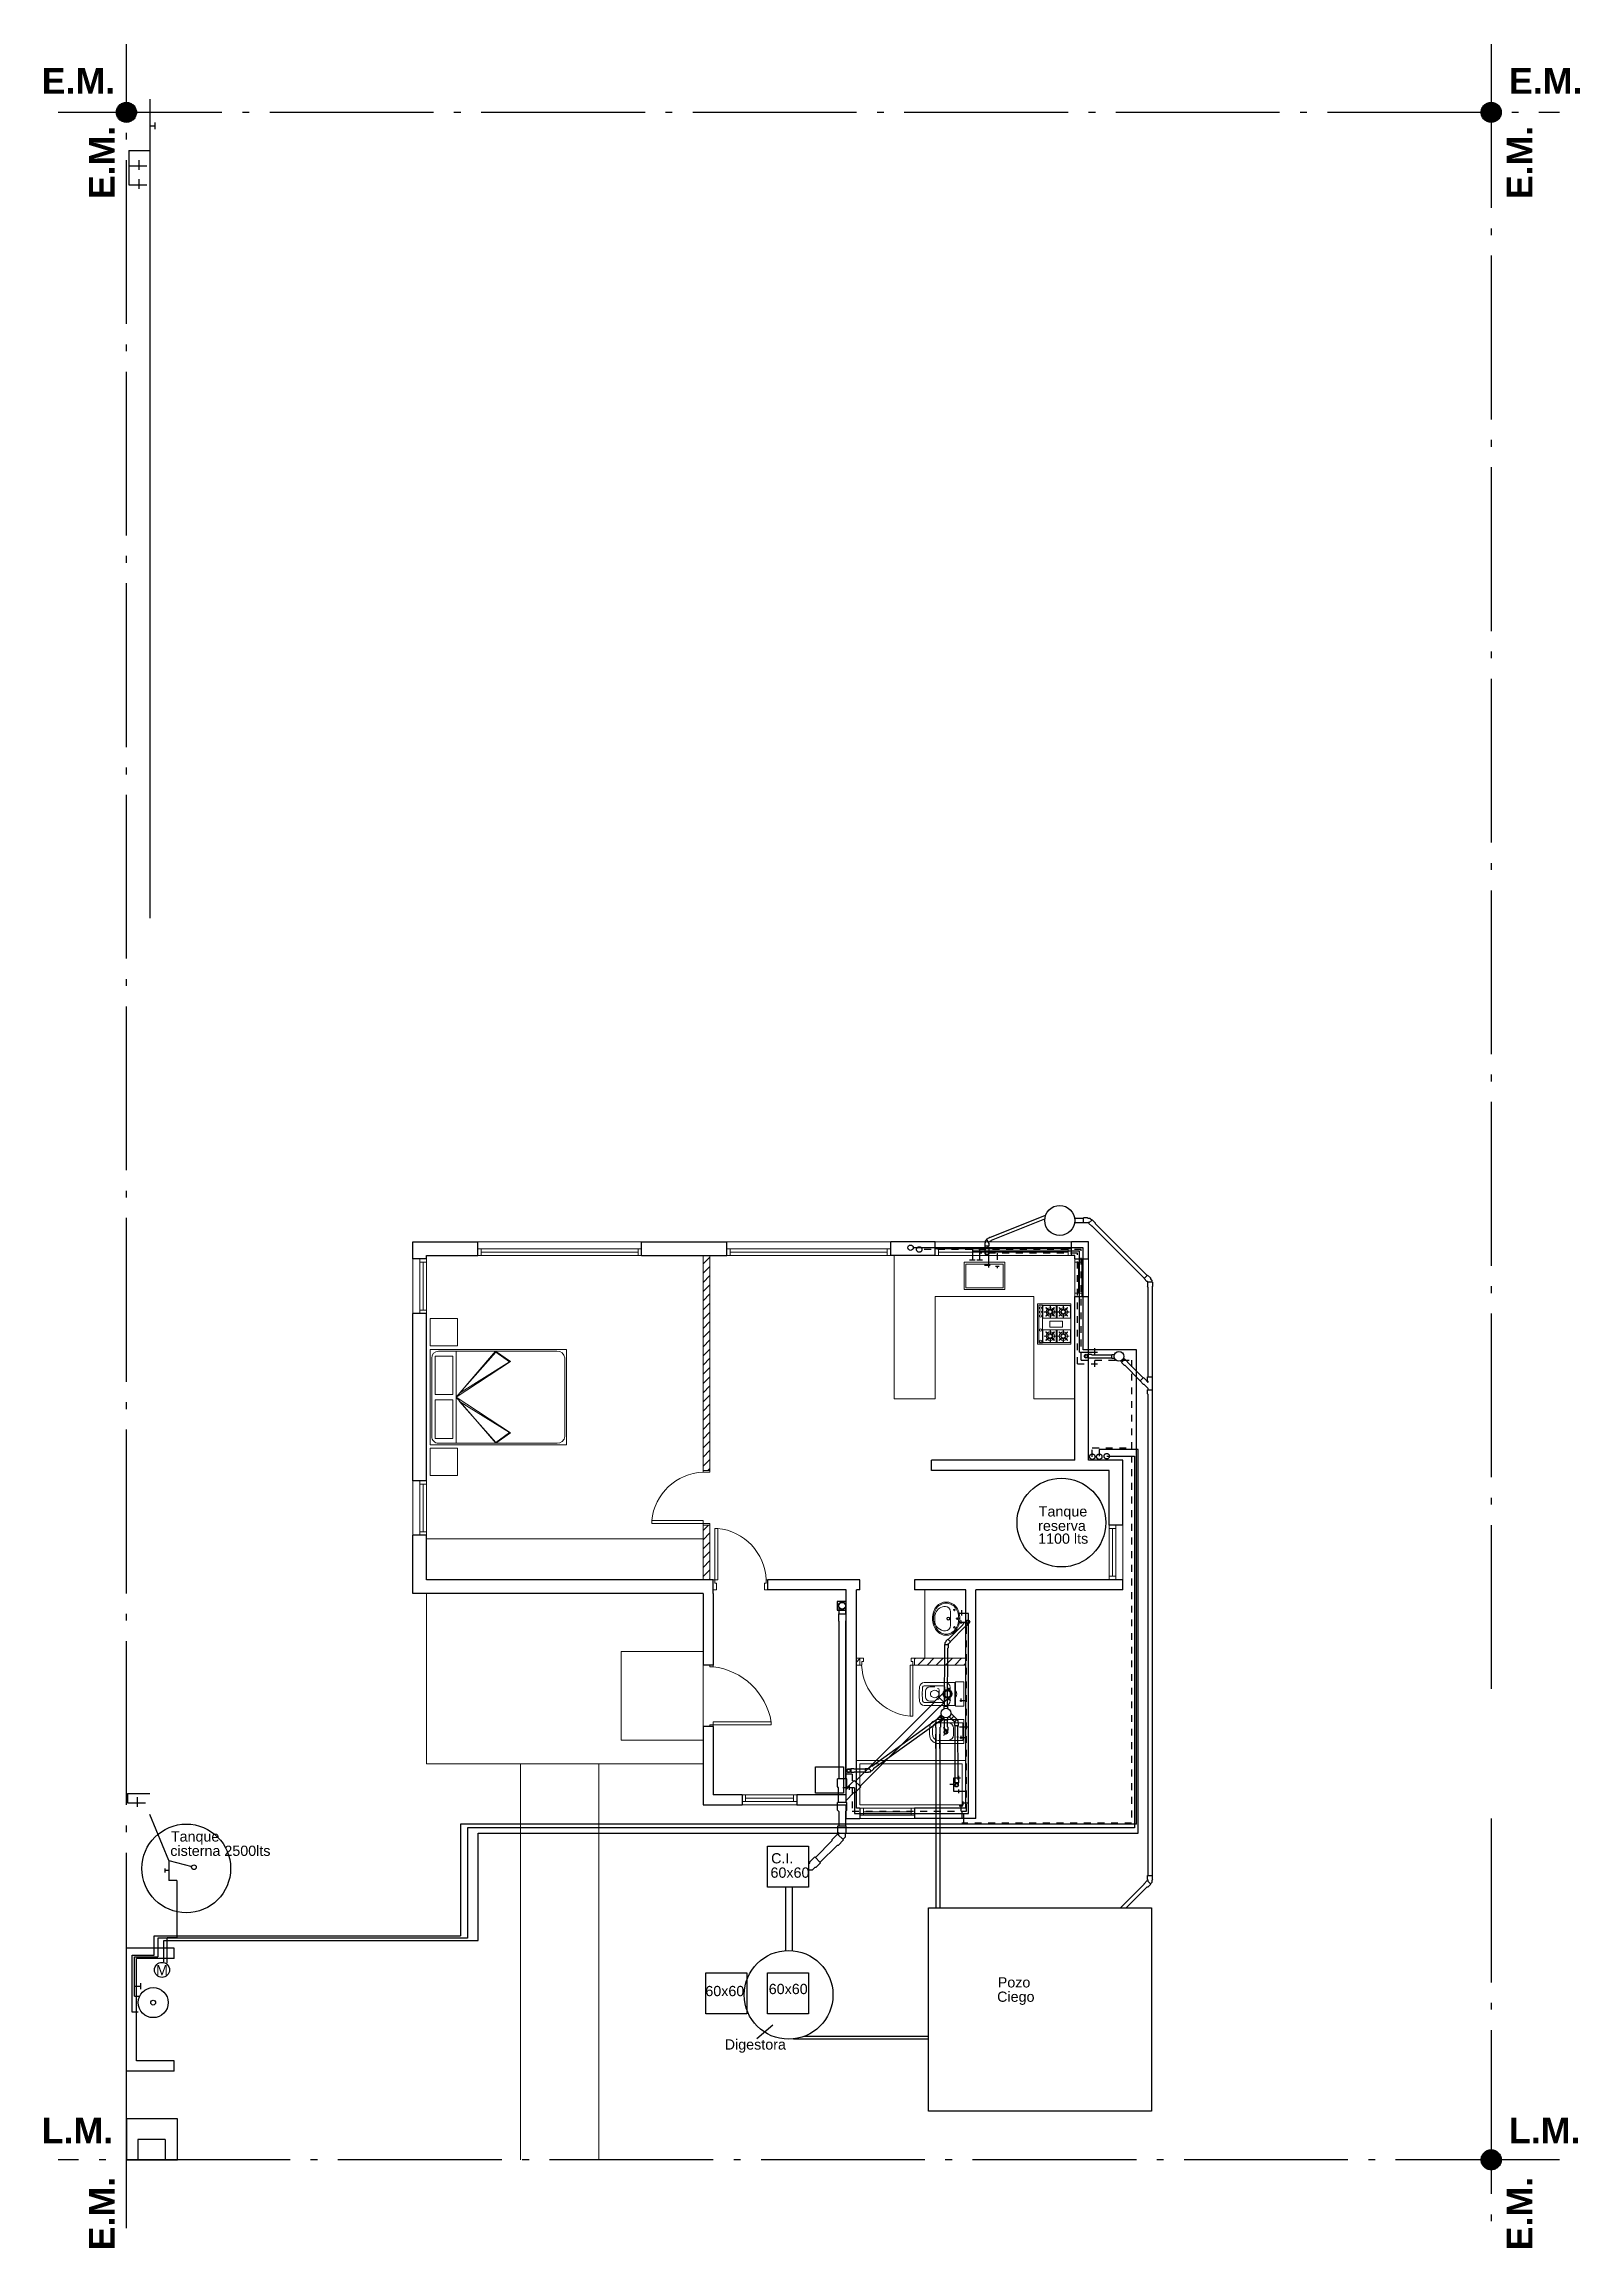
# Model space of a CAD drawing. Header units: millimetres. Extents: x 1794.7 to 1858.5, y 1557.3 to 1592.2.
# Drawn here: x 1794.65 to 1817.16, y 1557.31 to 1589.6 of the extents above; entities that cross this region are included whole.
import ezdxf

# ---------------------------------------------------------------- set-up
doc = ezdxf.new("R2010")
doc.units = ezdxf.units.MM
doc.linetypes.add('ACAD_ISO03W100', pattern=[30, 12, -18])
doc.linetypes.add('ACAD_ISO04W100', pattern=[30, 24, -3, 0, -3])
for name, color, linetype, lineweight in [('0.1', 50, 'Continuous', 0), ('0.2', 40, 'Continuous', 20), ('0.3', 30, 'Continuous', 30), ('0.4', 20, 'Continuous', 40), ('carpinterias', 140, 'Continuous', 9), ('gris', 251, 'Continuous', 18), ('L.M.', 160, 'ACAD_ISO04W100', 30), ('madera', 35, 'Continuous', 18), ('muebles', 7, 'Continuous', 13), ('nomenclatura', 41, 'Continuous', 18)]:
    doc.layers.add(name, color=color, linetype=linetype, lineweight=lineweight)
for name, color, linetype in [('agua caliente distribucion', 10, 'Continuous'), ('agua fria distribucion', 170, 'ACAD_ISO03W100'), ('agua fria subidas', 170, 'Continuous'), ('Capa 02', 1, 'Continuous'), ('caño gas', 20, 'Continuous'), ('desagues primarios', 12, 'Continuous'), ('desagues secundarios', 42, 'Continuous'), ('DETALLE0-1', 1, 'Continuous'), ('vente', 92, 'Continuous')]:
    doc.layers.add(name, color=color, linetype=linetype)
doc.styles.add('SANSSERIFBOLD', font='sasb____.pfb')
doc.styles.get("Standard").update_dxf_attribs({"font": 'ARIAL.TTF'})
pattern_1 = [(45, (276.90526, 76.51304), (-0.067351921, 0.067351921), [])]

msp = doc.modelspace()

# ---------------------------------------------------------------- texts
at = {"layer": 'DETALLE0-1'}
for s, p in [('Tanque', (1809.231, 1568.025)), ('reserva', (1809.222, 1567.815)), ('1100 lts', (1809.222, 1567.626)), ('cisterna 2500lts', (1796.505, 1563.052)), ('Tanque', (1796.513, 1563.262)), ('60x60', (1805.3, 1562.732)), ('C.I.', (1805.309, 1562.942)), ('M', (1796.295, 1561.304)), ('Pozo', (1808.63, 1561.124)), ('60x60', (1804.345, 1560.997)), ('60x60', (1805.274, 1561.027)), ('Ciego', (1808.621, 1560.914)), ('Digestora', (1804.629, 1560.214))]:
    msp.add_text(s, height=0.15, dxfattribs=at).set_placement(p)
at = {"layer": 'nomenclatura', "linetype": 'Continuous', "style": 'SANSSERIFBOLD'}
for s, p in [('E.M.', (1794.62, 1588.872)), ('E.M.', (1816.121, 1588.872)), ('L.M.', (1794.62, 1558.841)), ('L.M.', (1816.121, 1558.841))]:
    msp.add_text(s, height=0.375, dxfattribs=at).set_placement(p)
for p in [(1795.687, 1587.326), (1816.465, 1587.326), (1795.687, 1557.273), (1816.465, 1557.273)]:
    msp.add_text('E.M.', height=0.375, rotation=90, dxfattribs=at).set_placement(p)

# ---------------------------------------------------------------- blocks, each defined once
blk = doc.blocks.new('cocina.anafe')
for points in [[(0.05, 0.5), (0.65, 0.5), (0.65, 0), (0.05, 0)], [(0.08, 0.385), (0.08, 0.389), (0.143, 0.389), (0.143, 0.385)], [(0.104, 0.447), (0.107, 0.45), (0.152, 0.405), (0.149, 0.403)], [(0.107, 0.323), (0.104, 0.326), (0.149, 0.371), (0.152, 0.368)], [(0.166, 0.475), (0.17, 0.475), (0.17, 0.411), (0.166, 0.411)], [(0.17, 0.299), (0.166, 0.299), (0.166, 0.362), (0.17, 0.362)], [(0.229, 0.45), (0.232, 0.447), (0.187, 0.403), (0.184, 0.405)], [(0.232, 0.326), (0.229, 0.323), (0.184, 0.368), (0.187, 0.371)], [(0.256, 0.389), (0.256, 0.385), (0.192, 0.385), (0.192, 0.389)], [(0.442, 0.389), (0.442, 0.385), (0.505, 0.385), (0.505, 0.389)], [(0.469, 0.45), (0.466, 0.447), (0.511, 0.403), (0.514, 0.405)], [(0.466, 0.326), (0.469, 0.323), (0.514, 0.368), (0.511, 0.371)], [(0.532, 0.475), (0.528, 0.475), (0.528, 0.411), (0.532, 0.411)], [(0.528, 0.299), (0.532, 0.299), (0.532, 0.362), (0.528, 0.362)], [(0.594, 0.447), (0.591, 0.45), (0.546, 0.405), (0.549, 0.403)], [(0.591, 0.323), (0.594, 0.326), (0.549, 0.371), (0.546, 0.368)], [(0.618, 0.385), (0.618, 0.389), (0.555, 0.389), (0.555, 0.385)], [(0.068, 0.074), (0.629, 0.074), (0.629, 0.023), (0.068, 0.023)], [(0.08, 0.189), (0.08, 0.193), (0.143, 0.193), (0.143, 0.189)], [(0.104, 0.252), (0.107, 0.254), (0.152, 0.21), (0.149, 0.207)], [(0.107, 0.127), (0.104, 0.13), (0.149, 0.175), (0.152, 0.172)], [(0.166, 0.279), (0.17, 0.279), (0.17, 0.215), (0.166, 0.215)], [(0.17, 0.103), (0.166, 0.103), (0.166, 0.166), (0.17, 0.166)], [(0.229, 0.254), (0.232, 0.252), (0.187, 0.207), (0.184, 0.21)], [(0.232, 0.13), (0.229, 0.127), (0.184, 0.172), (0.187, 0.175)], [(0.256, 0.193), (0.256, 0.189), (0.192, 0.189), (0.192, 0.193)], [(0.442, 0.193), (0.442, 0.189), (0.505, 0.189), (0.505, 0.193)], [(0.469, 0.254), (0.466, 0.252), (0.511, 0.207), (0.514, 0.21)], [(0.466, 0.13), (0.469, 0.127), (0.514, 0.172), (0.511, 0.175)], [(0.532, 0.279), (0.528, 0.279), (0.528, 0.215), (0.532, 0.215)], [(0.528, 0.103), (0.532, 0.103), (0.532, 0.166), (0.528, 0.166)], [(0.594, 0.252), (0.591, 0.254), (0.546, 0.21), (0.549, 0.207)], [(0.591, 0.127), (0.594, 0.13), (0.549, 0.175), (0.546, 0.172)], [(0.618, 0.189), (0.618, 0.193), (0.555, 0.193), (0.555, 0.189)]]:
    blk.add_lwpolyline(points, close=True)
for points in [[(0.089, 0.492), (0.249, 0.492, -0.414214), (0.264, 0.476), (0.264, 0.294, -0.414214), (0.249, 0.278), (0.089, 0.278, -0.414214), (0.073, 0.294), (0.073, 0.476, -0.414214)], [(0.609, 0.492), (0.449, 0.492, 0.414214), (0.434, 0.476), (0.434, 0.294, 0.414214), (0.449, 0.278), (0.609, 0.278, 0.414214), (0.624, 0.294), (0.624, 0.476, 0.414214)], [(0.089, 0.296), (0.249, 0.296, -0.414214), (0.264, 0.28), (0.264, 0.098, -0.414214), (0.249, 0.082), (0.089, 0.082, -0.414214), (0.073, 0.098), (0.073, 0.28, -0.414214)], [(0.609, 0.296), (0.449, 0.296, 0.414214), (0.434, 0.28), (0.434, 0.098, 0.414214), (0.449, 0.082), (0.609, 0.082, 0.414214), (0.624, 0.098), (0.624, 0.28, 0.414214)]]:
    blk.add_lwpolyline(points, format="xyb", close=True)
at = {"linetype": 'Continuous', "lineweight": 5}
blk.add_lwpolyline([(0.306, 0.376), (0.394, 0.376), (0.394, 0.187), (0.306, 0.187)], close=True, dxfattribs=at)
for centre, radius in [((0.168, 0.387), 0.0625), ((0.168, 0.387), 0.0364), ((0.53, 0.387), 0.0625), ((0.53, 0.387), 0.0364), ((0.111, 0.048), 0.0166), ((0.168, 0.191), 0.0625), ((0.168, 0.191), 0.0364), ((0.171, 0.048), 0.0166), ((0.229, 0.048), 0.0166), ((0.439, 0.048), 0.0166), ((0.53, 0.191), 0.0625), ((0.53, 0.191), 0.0364), ((0.605, 0.048), 0.0166)]:
    blk.add_circle(centre, radius)
blk = doc.blocks.new('i')
for p, q in [((1235.135, 1802.349), (1235.325, 1802.349)), ((1235.135, 1802.304), (1235.493, 1802.304)), ((1235.325, 1802.349), (1235.507, 1802.349)), ((1235.36, 1802.224), (1235.36, 1802.124)), ((1235.495, 1802.302), (1235.495, 1802.046)), ((1235.51, 1802.346), (1235.51, 1802.002)), ((1235.493, 1802.044), (1235.135, 1802.044)), ((1235.135, 1801.999), (1235.325, 1801.999)), ((1235.325, 1801.999), (1235.507, 1801.999))]:
    blk.add_line(p, q)
for centre in [(1235.42, 1802.254), (1235.42, 1802.094)]:
    blk.add_circle(centre, 0.0085)
for centre, radius, start, end in [((1235.382, 1802.174), 0.377, 168.5558, 191.4442), ((1235.135, 1802.224), 0.125, 90, 168.5558), ((1235.382, 1802.174), 0.332, 168.5558, 191.4442), ((1235.135, 1802.224), 0.08, 90, 168.5558), ((1235.198, 1802.171), 0.0578, 2.6193, 78.3941), ((1235.2, 1802.154), 0.075, 82.3942, 82.744), ((1235.198, 1802.177), 0.0578, 281.6059, 357.3807), ((1235.28, 1802.224), 0.08, 0, 90), ((1235.493, 1802.302), 0.002, 0, 90), ((1235.507, 1802.346), 0.003, 0, 90), ((1235.135, 1802.124), 0.125, 191.4442, 270), ((1235.135, 1802.124), 0.08, 191.4442, 270), ((1235.2, 1802.194), 0.075, 277.256, 277.6058), ((1235.28, 1802.124), 0.08, 270, 0), ((1235.493, 1802.046), 0.002, 270, 0), ((1235.507, 1802.002), 0.003, 270, 0)]:
    blk.add_arc(centre, radius, start, end)
blk = doc.blocks.new('in')
for p, q in [((1235.276, 1801.782), (1234.965, 1801.782)), ((1235.244, 1801.737), (1234.965, 1801.737)), ((1234.983, 1801.615), (1234.983, 1801.655)), ((1234.983, 1801.615), (1234.983, 1801.575)), ((1235.048, 1801.719), (1235.12, 1801.719)), ((1235.048, 1801.511), (1235.12, 1801.511)), ((1235.276, 1801.782), (1235.408, 1801.782)), ((1235.346, 1801.712), (1235.346, 1801.615)), ((1235.346, 1801.518), (1235.346, 1801.615)), ((1235.416, 1801.615), (1235.416, 1801.774)), ((1235.416, 1801.615), (1235.416, 1801.456)), ((1235.244, 1801.493), (1234.965, 1801.493)), ((1235.276, 1801.448), (1234.965, 1801.448)), ((1235.276, 1801.448), (1235.408, 1801.448))]:
    blk.add_line(p, q)
for points in [[(1235.328, 1801.687, -0.120573), (1235.325, 1801.688, -0.105064), (1235.323, 1801.689, -0.088664), (1235.322, 1801.692, -0.079761), (1235.322, 1801.695, -0.079761), (1235.322, 1801.698, -0.088664), (1235.323, 1801.7, -0.105064), (1235.325, 1801.702, -0.120573), (1235.328, 1801.703, -0.120573)], [(1235.328, 1801.543, 0.120573), (1235.325, 1801.542, 0.105064), (1235.323, 1801.54, 0.088664), (1235.322, 1801.538, 0.079761), (1235.322, 1801.535, 0.079761), (1235.322, 1801.532, 0.088664), (1235.323, 1801.53, 0.105064), (1235.325, 1801.528, 0.120573), (1235.328, 1801.527, 0.120573)], [(1235.328, 1801.703, -0.135765), (1235.33, 1801.702, -0.106933), (1235.331, 1801.7, -0.081683), (1235.333, 1801.698, -0.069843), (1235.333, 1801.695, -0.069843), (1235.333, 1801.692, -0.081683), (1235.331, 1801.689, -0.106933), (1235.33, 1801.688, -0.135765), (1235.328, 1801.687, -0.135765)], [(1235.328, 1801.527, 0.135765), (1235.33, 1801.528, 0.106933), (1235.331, 1801.53, 0.081683), (1235.333, 1801.532, 0.069843), (1235.333, 1801.535, 0.069843), (1235.333, 1801.538, 0.081683), (1235.331, 1801.54, 0.106933), (1235.33, 1801.542, 0.135765), (1235.328, 1801.543, 0.135765)]]:
    blk.add_lwpolyline(points, format="xyb")
blk.add_lwpolyline([(1235.426, 1801.792), (1235.426, 1801.438), (1235.545, 1801.438), (1235.545, 1801.792)], close=True)
for centre, radius, start, end in [((1235.848, 1801.615), 0.956, 173.5646, 180), ((1235.848, 1801.615), 0.956, 180, 186.4354), ((1234.965, 1801.715), 0.0678, 90, 173.5646), ((1235.846, 1801.615), 0.909, 173.5729, 180), ((1235.846, 1801.615), 0.909, 180, 186.4271), ((1234.965, 1801.714), 0.023, 90, 173.5729), ((1234.965, 1801.516), 0.023, 186.4271, 270), ((1235.048, 1801.655), 0.0648, 90, 180), ((1235.048, 1801.575), 0.0648, 180, 270), ((1235.108, 1801.615), 0.0504, 121.4719, 180), ((1235.108, 1801.615), 0.0504, 180, 238.5281), ((1235.119, 1801.6), 0.069, 89.562, 122.8418), ((1235.119, 1801.63), 0.069, 237.1582, 270.438), ((1235.12, 1801.6), 0.069, 57.1582, 90.438), ((1235.12, 1801.63), 0.069, 269.562, 302.8418), ((1235.131, 1801.615), 0.0504, 0, 58.5281), ((1235.131, 1801.615), 0.0504, 301.4719, 0), ((1235.159, 1801.67), 0.027, 3.3632, 90), ((1235.159, 1801.56), 0.027, 270, 356.6368), ((1234.23, 1801.615), 0.957, 0, 3.3632), ((1234.23, 1801.615), 0.957, 356.6368, 0), ((1235.243, 1801.714), 0.023, 6.4271, 90), ((1235.243, 1801.516), 0.023, 270, 353.5729), ((1234.362, 1801.615), 0.909, 0, 6.4271), ((1234.362, 1801.615), 0.909, 353.5729, 0), ((1235.276, 1801.712), 0.0702, 0, 90), ((1235.276, 1801.518), 0.0702, 270, 0), ((1235.408, 1801.774), 0.00819, 0, 90), ((1235.416, 1801.646), 0.0184, 28.8884, 87.2919), ((1235.416, 1801.584), 0.0184, 272.7081, 331.1116), ((1235.369, 1801.615), 0.0742, 327.5048, 32.4952), ((1234.965, 1801.515), 0.0678, 186.4354, 270), ((1235.408, 1801.456), 0.00819, 270, 0)]:
    blk.add_arc(centre, radius, start, end)
for p in [(1234.937, 1801.615), (1235.272, 1801.615), (1235.322, 1801.692), (1235.346, 1801.518), (1235.416, 1801.774), (1235.416, 1801.456)]:
    blk.add_point(p)
blk = doc.blocks.new('CAM2')
at = {"layer": '0.1'}
for p, q in [((454.403, -70.302), (454.403, -71.452)), ((455.995, -70.202), (454.519, -70.202)), ((455.199, -70.357), (455.418, -70.202)), ((455.995, -70.879), (455.199, -70.357)), ((455.216, -70.36), (455.414, -70.217)), ((455.947, -70.818), (455.216, -70.36)), ((455.947, -70.818), (455.414, -70.217)), ((455.995, -70.879), (455.418, -70.202)), ((455.995, -70.202), (455.995, -71.552)), ((456.255, -70.202), (455.995, -70.202)), ((455.995, -70.879), (455.198, -71.399)), ((455.947, -70.939), (455.214, -71.396)), ((455.947, -70.939), (455.412, -71.54)), ((455.995, -70.879), (455.415, -71.552)), ((454.517, -71.552), (455.995, -71.552)), ((455.198, -71.399), (455.415, -71.552)), ((455.214, -71.396), (455.412, -71.54)), ((456.253, -71.552), (455.995, -71.552))]:
    blk.add_line(p, q, dxfattribs=at)
at = {"layer": '0.1', "lineweight": 0}
blk.add_line((456.353, -70.305), (456.353, -71.454), dxfattribs=at)
at = {"layer": '0.1'}
blk.add_lwpolyline([(454.378, -71.577), (456.378, -71.577), (456.378, -70.177), (454.378, -70.177)], close=True, dxfattribs=at)
at = {"layer": '0.1', "lineweight": 0}
for points in [[(456.045, -70.277), (456.301, -70.277), (456.301, -70.84), (456.045, -70.84)], [(456.045, -71.482), (456.301, -71.482), (456.301, -70.919), (456.045, -70.919)]]:
    blk.add_lwpolyline(points, close=True, dxfattribs=at)
at = {"layer": '0.1'}
for centre, radius, start, end in [((454.518, -70.318), 0.116, 89.6824, 171.9182), ((456.253, -70.303), 0.1, 358.8322, 88.5295), ((454.514, -71.441), 0.112, 186.0457, 271.2819), ((456.256, -71.455), 0.0968, 268.1228, 0.7932)]:
    blk.add_arc(centre, radius, start, end, dxfattribs=at)
at = {"layer": 'madera'}
for points in [[(455.978, -70.127), (456.378, -70.127), (456.378, -69.727), (455.978, -69.727)], [(455.978, -71.627), (456.378, -71.627), (456.378, -72.027), (455.978, -72.027)]]:
    blk.add_lwpolyline(points, close=True, dxfattribs=at)
blk = doc.blocks.new('pil')
blk.add_line((1235.263, 1804.106), (1235.063, 1804.106))
for points in [[(1235.167, 1803.842, 0.080772), (1235.264, 1803.858, 0.089305), (1235.342, 1803.9, 0.110962), (1235.389, 1803.968, 0.119182), (1235.407, 1804.042, 0.119182), (1235.389, 1804.116, 0.110962), (1235.342, 1804.183, 0.089305), (1235.264, 1804.226, 0.080772), (1235.167, 1804.242, 0.080772), (1235.069, 1804.226, 0.089305), (1234.991, 1804.183, 0.104793), (1234.937, 1804.116, 0.119182), (1234.919, 1804.042, 0.119182), (1234.937, 1803.968, 0.104793), (1234.991, 1803.9, 0.089305), (1235.069, 1803.858, 0.080772)], [(1235.167, 1803.858, 0.080772), (1235.259, 1803.873, 0.088756), (1235.331, 1803.912, 0.11126), (1235.374, 1803.974, 0.120398), (1235.391, 1804.042, 0.120398), (1235.374, 1804.109, 0.11126), (1235.331, 1804.171, 0.088756), (1235.259, 1804.211, 0.080772), (1235.167, 1804.226, 0.080772), (1235.074, 1804.211, 0.089305), (1235.001, 1804.171, 0.104793), (1234.951, 1804.109, 0.119182), (1234.935, 1804.042, 0.119182), (1234.951, 1803.975, 0.104793), (1235.001, 1803.913, 0.089305), (1235.074, 1803.873, 0.080772)]]:
    blk.add_lwpolyline(points, format="xyb", close=True)
for points in [[(1235.163, 1803.874, -0.02495), (1235.135, 1803.875, -0.088119)], [(1235.163, 1803.874, 0.072856), (1235.241, 1803.884, 0.088119)]]:
    blk.add_lwpolyline(points, format="xyb")
for centre, radius in [((1235.035, 1804.162), 0.012), ((1235.163, 1804.074), 0.0219), ((1235.163, 1804.202), 0.012), ((1235.291, 1804.162), 0.012), ((1235.163, 1804.074), 0.0179)]:
    blk.add_circle(centre, radius)
for centre, radius, start, end in [((1235.063, 1804.026), 0.08, 90, 180), ((1235.263, 1804.026), 0.08, 0, 90), ((1235.137, 1804.029), 0.154, 177.9004, 269.4552), ((1235.188, 1804.029), 0.154, 290.171, 2.0996)]:
    blk.add_arc(centre, radius, start, end)

# ---------------------------------------------------------------- hatches: boundary and pattern name
at = {"layer": 'gris'}
for points in [[(1796.008, 1588.599, 1), (1795.713, 1588.599, 1)], [(1816.008, 1588.599, 1), (1815.713, 1588.599, 1)], [(1816.008, 1558.599, 1), (1815.713, 1558.599, 1)]]:
    msp.add_hatch(color=256, dxfattribs=at).paths.add_polyline_path(points)
h = msp.add_hatch(dxfattribs=at)
h.set_pattern_fill('LINE', color=256, scale=0.03, angle=45, style=0)
h.set_pattern_definition(pattern_1)
h.paths.add_polyline_path([(1804.411, 1571.849), (1804.311, 1571.849), (1804.311, 1568.699), (1804.411, 1568.699)])
h.paths.add_polyline_path([(1804.411, 1567.899), (1804.311, 1567.899), (1804.311, 1567.099), (1804.411, 1567.099)])
h = msp.add_hatch(dxfattribs=at)
h.set_pattern_fill('LINE', color=256, scale=0.03, angle=45, style=0)
h.set_pattern_definition(pattern_1)
h.paths.add_polyline_path([(1808.161, 1565.949), (1807.411, 1565.949), (1807.411, 1565.849), (1808.161, 1565.849)])
h.paths.add_polyline_path([(1806.611, 1565.949), (1806.561, 1565.949), (1806.561, 1565.849), (1806.611, 1565.849)])

# ---------------------------------------------------------------- linework, layer by layer
for p, q in [((1796.561, 1561.699), (1795.861, 1561.699)), ((1795.861, 1559.899), (1795.861, 1561.699)), ((1795.947, 1560.76), (1795.947, 1561.597)), ((1795.947, 1561.597), (1796.269, 1561.597)), ((1796.269, 1561.597), (1796.269, 1561.88)), ((1796.561, 1561.549), (1796.561, 1561.699)), ((1796.561, 1561.549), (1796.011, 1561.549)), ((1796.011, 1560.049), (1796.011, 1561.549)), ((1796.032, 1560.76), (1795.947, 1560.76)), ((1796.561, 1560.049), (1796.011, 1560.049)), ((1796.561, 1559.899), (1796.561, 1560.049)), ((1796.561, 1559.899), (1795.861, 1559.899)), ((1796.03, 1558.899), (1796.03, 1558.599)), ((1796.428, 1558.899), (1796.03, 1558.899)), ((1796.428, 1558.899), (1796.428, 1558.599))]:
    msp.add_line(p, q)
msp.add_circle((1807.893, 1565.426), 0.0628)
at = {"layer": '0.1'}
for p, q in [((1803.411, 1572.049), (1801.011, 1572.049)), ((1807.061, 1572.049), (1804.661, 1572.049)), ((1809.711, 1572.049), (1807.711, 1572.049)), ((1800.061, 1571.799), (1800.061, 1570.999)), ((1809.961, 1571.249), (1809.961, 1571.799)), ((1800.061, 1567.749), (1800.061, 1568.549)), ((1810.461, 1567.099), (1810.461, 1567.899)), ((1804.886, 1563.799), (1805.686, 1563.799)), ((1806.611, 1563.599), (1807.411, 1563.599))]:
    msp.add_line(p, q, dxfattribs=at)
at = {"layer": '0.2'}
for p, q in [((1804.311, 1568.699), (1804.311, 1571.849)), ((1804.411, 1568.699), (1804.411, 1571.849)), ((1807.111, 1569.749), (1807.111, 1571.849)), ((1807.711, 1569.749), (1807.711, 1571.249)), ((1809.161, 1571.249), (1807.711, 1571.249)), ((1809.161, 1569.749), (1809.161, 1571.249)), ((1807.711, 1569.749), (1807.111, 1569.749)), ((1809.761, 1569.749), (1809.161, 1569.749)), ((1804.311, 1568.699), (1804.411, 1568.699)), ((1804.311, 1567.099), (1804.311, 1567.899)), ((1804.311, 1567.899), (1804.411, 1567.899)), ((1804.411, 1567.099), (1804.411, 1567.899)), ((1806.611, 1565.949), (1806.561, 1565.949)), ((1806.611, 1565.849), (1806.561, 1565.849)), ((1806.611, 1565.949), (1806.611, 1565.849)), ((1807.411, 1565.949), (1807.411, 1565.849)), ((1808.161, 1565.949), (1807.411, 1565.949)), ((1808.161, 1565.849), (1807.411, 1565.849)), ((1808.161, 1564.449), (1806.561, 1564.449))]:
    msp.add_line(p, q, dxfattribs=at)
at = {"layer": '0.2', "linetype": 'Continuous', "lineweight": 15, "ltscale": 0.07}
for points in [[(1808.736, 1571.349), (1808.136, 1571.349), (1808.136, 1571.749), (1808.736, 1571.749)], [(1808.711, 1571.374), (1808.161, 1571.374), (1808.161, 1571.724), (1808.711, 1571.724)]]:
    msp.add_lwpolyline(points, close=True, dxfattribs=at)
at = {"layer": '0.2'}
msp.add_lwpolyline([(1808.111, 1564.399), (1806.611, 1564.399), (1806.611, 1563.799), (1808.111, 1563.799)], close=True, dxfattribs=at)
at = {"layer": '0.3'}
for p, q in [((1800.061, 1572.049), (1801.011, 1572.049)), ((1800.061, 1571.799), (1800.061, 1572.049)), ((1801.011, 1571.849), (1801.011, 1572.049)), ((1803.411, 1571.849), (1803.411, 1572.049)), ((1803.411, 1572.049), (1804.661, 1572.049)), ((1804.661, 1571.849), (1804.661, 1572.049)), ((1807.711, 1572.049), (1807.061, 1572.049)), ((1807.061, 1571.849), (1807.061, 1572.049)), ((1807.711, 1571.849), (1807.711, 1572.049)), ((1809.961, 1572.049), (1809.711, 1572.049)), ((1809.711, 1571.849), (1809.711, 1572.049)), ((1809.961, 1571.799), (1809.961, 1572.049)), ((1800.261, 1571.799), (1800.061, 1571.799)), ((1800.261, 1571.849), (1801.011, 1571.849)), ((1800.261, 1571.799), (1800.261, 1571.849)), ((1803.411, 1571.849), (1804.661, 1571.849)), ((1807.711, 1571.849), (1807.061, 1571.849)), ((1809.761, 1571.849), (1809.711, 1571.849)), ((1809.761, 1571.799), (1809.761, 1571.849)), ((1809.761, 1571.799), (1809.961, 1571.799)), ((1800.261, 1570.999), (1800.061, 1570.999)), ((1800.061, 1568.549), (1800.061, 1570.999)), ((1800.261, 1568.549), (1800.261, 1570.999)), ((1809.761, 1568.849), (1809.761, 1571.249)), ((1809.761, 1571.249), (1809.961, 1571.249)), ((1809.961, 1568.849), (1809.961, 1571.249)), ((1807.661, 1568.699), (1807.661, 1568.849)), ((1809.761, 1568.849), (1807.661, 1568.849)), ((1810.261, 1568.699), (1807.661, 1568.699)), ((1810.461, 1568.849), (1809.961, 1568.849)), ((1810.261, 1567.899), (1810.261, 1568.699)), ((1810.461, 1567.899), (1810.461, 1568.849)), ((1800.261, 1568.549), (1800.061, 1568.549)), ((1800.061, 1566.899), (1800.061, 1567.749)), ((1800.261, 1567.749), (1800.061, 1567.749)), ((1800.261, 1567.099), (1800.261, 1567.749)), ((1810.461, 1567.899), (1810.261, 1567.899)), ((1804.461, 1567.099), (1800.261, 1567.099)), ((1804.461, 1566.899), (1804.461, 1567.099)), ((1806.611, 1567.099), (1805.261, 1567.099)), ((1805.261, 1566.949), (1805.261, 1567.099)), ((1806.611, 1566.949), (1806.611, 1567.099)), ((1810.461, 1567.099), (1807.411, 1567.099)), ((1807.411, 1567.099), (1807.411, 1566.949)), ((1810.461, 1566.949), (1810.461, 1567.099)), ((1804.311, 1566.899), (1800.061, 1566.899)), ((1804.311, 1566.899), (1804.311, 1565.849)), ((1804.461, 1566.899), (1804.461, 1566.899)), ((1804.461, 1566.899), (1804.461, 1565.849)), ((1806.411, 1566.949), (1805.261, 1566.949)), ((1806.411, 1563.949), (1806.411, 1566.949)), ((1806.611, 1566.949), (1806.561, 1566.949)), ((1806.561, 1563.749), (1806.561, 1566.949)), ((1808.161, 1566.949), (1807.411, 1566.949)), ((1808.161, 1563.749), (1808.161, 1566.949)), ((1810.461, 1566.949), (1808.311, 1566.949)), ((1808.311, 1563.599), (1808.311, 1566.949)), ((1804.461, 1565.849), (1804.311, 1565.849)), ((1804.461, 1564.949), (1804.311, 1564.949)), ((1804.311, 1564.949), (1804.311, 1563.799)), ((1804.461, 1564.949), (1804.461, 1563.949)), ((1804.886, 1563.949), (1804.461, 1563.949)), ((1804.886, 1563.949), (1804.886, 1563.799)), ((1805.686, 1563.949), (1805.686, 1563.799)), ((1806.411, 1563.949), (1805.686, 1563.949)), ((1804.311, 1563.799), (1804.886, 1563.799)), ((1805.686, 1563.799), (1806.411, 1563.799)), ((1806.411, 1563.599), (1806.411, 1563.799)), ((1806.411, 1563.599), (1806.611, 1563.599)), ((1806.611, 1563.749), (1806.561, 1563.749)), ((1806.611, 1563.749), (1806.611, 1563.599)), ((1808.161, 1563.749), (1807.411, 1563.749)), ((1807.411, 1563.749), (1807.411, 1563.599)), ((1808.311, 1563.599), (1807.411, 1563.599))]:
    msp.add_line(p, q, dxfattribs=at)
msp.add_lwpolyline([(1795.861, 1558.599), (1796.611, 1558.599), (1796.611, 1559.199), (1795.861, 1559.199)], close=True, dxfattribs=at)
for centre in [(1809.563, 1567.936), (1796.739, 1562.868)]:
    msp.add_circle(centre, 0.65, dxfattribs=at)
at = {"layer": 'agua caliente distribucion'}
for p, q in [((1809.883, 1571.963), (1807.392, 1571.963)), ((1808.258, 1571.963), (1808.258, 1571.779)), ((1809.883, 1570.466), (1809.883, 1571.963)), ((1808.299, 1571.779), (1808.216, 1571.779)), ((1809.829, 1571.912), (1808.258, 1571.912)), ((1808.518, 1571.704), (1808.435, 1571.704)), ((1808.493, 1571.912), (1808.493, 1571.675)), ((1809.829, 1570.433), (1809.829, 1571.912)), ((1809.829, 1570.433), (1810.094, 1570.433)), ((1810.661, 1570.466), (1809.883, 1570.466)), ((1810.046, 1570.49), (1810.046, 1570.39)), ((1810.661, 1563.519), (1810.661, 1570.466)), ((1808.2, 1566.605), (1808.073, 1566.605)), ((1808.101, 1566.654), (1808.101, 1566.574)), ((1808.2, 1563.671), (1808.2, 1566.605)), ((1808.071, 1564.941), (1808.2, 1564.941)), ((1806.529, 1564.047), (1806.361, 1564.047)), ((1806.451, 1564.078), (1806.451, 1564.022)), ((1806.529, 1564.047), (1806.529, 1563.671)), ((1807.986, 1563.998), (1807.986, 1564.097)), ((1808.154, 1563.998), (1807.986, 1563.998)), ((1808.057, 1564.025), (1808.057, 1563.971)), ((1808.125, 1563.795), (1808.125, 1563.851)), ((1806.529, 1563.671), (1808.2, 1563.671)), ((1808.2, 1563.823), (1808.125, 1563.823)), ((1808.13, 1563.671), (1808.13, 1563.519)), ((1810.661, 1563.519), (1800.755, 1563.519)), ((1800.755, 1563.519), (1800.755, 1561.88)), ((1796.269, 1561.88), (1800.755, 1561.88))]:
    msp.add_line(p, q, dxfattribs=at)
msp.add_circle((1807.352, 1571.963), 0.0399, dxfattribs=at)
at = {"layer": 'agua fria distribucion'}
for p, q in [((1796.203, 1588.793), (1796.203, 1563.658)), ((1796.203, 1588.402), (1796.28, 1588.402)), ((1796.28, 1588.45), (1796.28, 1588.353)), ((1795.899, 1588.041), (1796.203, 1588.041)), ((1795.899, 1588.041), (1795.899, 1587.538)), ((1795.899, 1587.815), (1796.161, 1587.815)), ((1796.043, 1587.897), (1796.043, 1587.754)), ((1795.899, 1587.538), (1796.161, 1587.538)), ((1796.043, 1587.62), (1796.043, 1587.476)), ((1808.652, 1571.69), (1808.595, 1571.69)), ((1810.227, 1568.908), (1810.632, 1568.908)), ((1810.632, 1568.908), (1810.632, 1563.463)), ((1808.057, 1564.225), (1808.057, 1564.171)), ((1795.877, 1563.964), (1795.877, 1563.83)), ((1795.877, 1563.964), (1796.203, 1563.964)), ((1796.021, 1563.913), (1796.021, 1563.769)), ((1807.986, 1564.097), (1807.928, 1564.097)), ((1795.877, 1563.83), (1796.139, 1563.83)), ((1796.483, 1562.985), (1796.203, 1563.658)), ((1808.064, 1563.784), (1808.12, 1563.784)), ((1808.092, 1563.708), (1808.092, 1563.784)), ((1810.632, 1563.463), (1800.861, 1563.463)), ((1800.861, 1563.463), (1800.861, 1561.847)), ((1800.861, 1561.847), (1796.32, 1561.847)), ((1796.32, 1561.847), (1796.32, 1561.573)), ((1795.979, 1560.996), (1795.979, 1561.573)), ((1795.979, 1561.573), (1796.32, 1561.573)), ((1795.979, 1561.144), (1796.067, 1561.144)), ((1795.979, 1560.996), (1796.05, 1560.996)), ((1796.067, 1561.188), (1796.067, 1561.101))]:
    msp.add_line(p, q, dxfattribs=at)
at = {"layer": 'agua fria distribucion', "ltscale": 0.001}
for p, q in [((1809.854, 1571.936), (1807.52, 1571.936)), ((1809.854, 1570.316), (1809.854, 1571.936)), ((1809.797, 1571.885), (1808.365, 1571.885)), ((1808.621, 1571.885), (1808.621, 1571.662)), ((1809.797, 1570.261), (1809.797, 1571.885)), ((1809.854, 1570.316), (1810.592, 1570.316)), ((1810.047, 1570.31), (1810.047, 1570.217)), ((1810.592, 1570.316), (1810.592, 1563.532)), ((1809.797, 1570.261), (1810.094, 1570.261)), ((1810.014, 1569.033), (1810.592, 1569.033)), ((1810.014, 1568.901), (1810.014, 1569.033)), ((1808.174, 1566.471), (1808.052, 1566.471)), ((1808.09, 1566.501), (1808.09, 1566.451)), ((1808.174, 1563.708), (1808.174, 1566.471)), ((1808.174, 1565.326), (1808.052, 1565.326)), ((1808.09, 1565.356), (1808.09, 1565.307)), ((1808.174, 1564.782), (1808.052, 1564.782)), ((1808.09, 1564.812), (1808.09, 1564.763)), ((1806.496, 1564.25), (1806.373, 1564.25)), ((1806.495, 1564.251), (1806.495, 1563.708)), ((1807.986, 1564.195), (1808.174, 1564.195)), ((1807.986, 1564.097), (1807.986, 1564.195)), ((1806.495, 1563.708), (1808.174, 1563.708)), ((1808.104, 1563.708), (1808.104, 1563.532)), ((1810.592, 1563.532), (1808.104, 1563.532))]:
    msp.add_line(p, q, dxfattribs=at)
at = {"layer": 'agua fria distribucion'}
for centre in [(1807.48, 1571.937), (1810.016, 1568.901), (1810.118, 1568.901), (1810.227, 1568.908)]:
    msp.add_circle(centre, 0.0399, dxfattribs=at)
at = {"layer": 'agua fria subidas'}
for p, q in [((1808.365, 1571.936), (1808.365, 1571.779)), ((1808.407, 1571.779), (1808.323, 1571.779)), ((1810.688, 1569.006), (1810.114, 1569.006)), ((1810.114, 1569.006), (1810.114, 1568.911)), ((1810.688, 1563.387), (1810.688, 1569.006)), ((1801.016, 1561.814), (1801.016, 1563.387)), ((1801.016, 1563.387), (1810.688, 1563.387)), ((1796.483, 1562.985), (1796.483, 1562.691)), ((1796.483, 1562.985), (1796.818, 1562.895)), ((1796.425, 1562.868), (1796.425, 1562.807)), ((1796.483, 1562.838), (1796.425, 1562.838)), ((1796.6, 1562.691), (1796.483, 1562.691)), ((1796.6, 1562.691), (1796.6, 1561.856)), ((1796.408, 1561.498), (1796.408, 1561.814)), ((1796.408, 1561.814), (1801.016, 1561.814)), ((1796.459, 1561.478), (1796.459, 1561.856)), ((1796.459, 1561.856), (1796.6, 1561.856))]:
    msp.add_line(p, q, dxfattribs=at)
msp.add_circle((1796.851, 1562.886), 0.0346, dxfattribs=at)
at = {"layer": 'Capa 02'}
msp.add_circle((1796.383, 1561.382), 0.11, dxfattribs=at)
at = {"layer": 'carpinterias'}
for p, q in [((1801.061, 1571.949), (1803.361, 1571.949)), ((1804.711, 1571.949), (1807.011, 1571.949)), ((1807.761, 1571.949), (1809.661, 1571.949)), ((1800.161, 1571.049), (1800.161, 1571.749)), ((1800.211, 1571.049), (1800.211, 1571.749)), ((1800.261, 1571.049), (1800.261, 1571.749)), ((1801.061, 1571.899), (1803.361, 1571.899)), ((1801.061, 1571.849), (1803.361, 1571.849)), ((1804.711, 1571.899), (1807.011, 1571.899)), ((1804.711, 1571.849), (1807.011, 1571.849)), ((1807.761, 1571.899), (1809.661, 1571.899)), ((1807.761, 1571.849), (1809.661, 1571.849)), ((1809.761, 1571.749), (1809.761, 1571.299)), ((1809.811, 1571.749), (1809.811, 1571.299)), ((1809.861, 1571.749), (1809.861, 1571.299)), ((1800.161, 1568.499), (1800.161, 1567.799)), ((1800.211, 1568.499), (1800.211, 1567.799)), ((1800.261, 1568.499), (1800.261, 1567.799)), ((1810.261, 1567.849), (1810.261, 1567.149)), ((1810.311, 1567.849), (1810.311, 1567.149)), ((1810.361, 1567.849), (1810.361, 1567.149)), ((1805.636, 1563.949), (1804.936, 1563.949)), ((1805.636, 1563.899), (1804.936, 1563.899)), ((1805.636, 1563.849), (1804.936, 1563.849)), ((1807.361, 1563.749), (1806.661, 1563.749)), ((1807.361, 1563.699), (1806.661, 1563.699)), ((1807.361, 1563.649), (1806.661, 1563.649))]:
    msp.add_line(p, q, dxfattribs=at)
for points in [[(1801.061, 1571.849), (1801.011, 1571.849), (1801.011, 1571.949), (1801.061, 1571.949)], [(1803.361, 1571.849), (1803.411, 1571.849), (1803.411, 1571.949), (1803.361, 1571.949)], [(1804.711, 1571.849), (1804.661, 1571.849), (1804.661, 1571.949), (1804.711, 1571.949)], [(1807.011, 1571.849), (1807.061, 1571.849), (1807.061, 1571.949), (1807.011, 1571.949)], [(1807.761, 1571.849), (1807.711, 1571.849), (1807.711, 1571.949), (1807.761, 1571.949)], [(1809.661, 1571.849), (1809.711, 1571.849), (1809.711, 1571.949), (1809.661, 1571.949)], [(1800.261, 1571.749), (1800.261, 1571.799), (1800.161, 1571.799), (1800.161, 1571.749)], [(1809.761, 1571.749), (1809.761, 1571.799), (1809.861, 1571.799), (1809.861, 1571.749)], [(1809.761, 1571.299), (1809.761, 1571.249), (1809.861, 1571.249), (1809.861, 1571.299)], [(1800.261, 1571.049), (1800.261, 1570.999), (1800.161, 1570.999), (1800.161, 1571.049)], [(1800.261, 1568.499), (1800.261, 1568.549), (1800.161, 1568.549), (1800.161, 1568.499)], [(1800.261, 1567.799), (1800.261, 1567.749), (1800.161, 1567.749), (1800.161, 1567.799)], [(1810.261, 1567.849), (1810.261, 1567.899), (1810.361, 1567.899), (1810.361, 1567.849)], [(1810.261, 1567.149), (1810.261, 1567.099), (1810.361, 1567.099), (1810.361, 1567.149)], [(1804.936, 1563.949), (1804.886, 1563.949), (1804.886, 1563.849), (1804.936, 1563.849)], [(1805.636, 1563.949), (1805.686, 1563.949), (1805.686, 1563.849), (1805.636, 1563.849)], [(1806.661, 1563.749), (1806.611, 1563.749), (1806.611, 1563.649), (1806.661, 1563.649)], [(1807.361, 1563.749), (1807.411, 1563.749), (1807.411, 1563.649), (1807.361, 1563.649)]]:
    msp.add_lwpolyline(points, close=True, dxfattribs=at)
at = {"layer": 'caño gas'}
msp.add_line((1805.102, 1560.378), (1805.336, 1560.579), dxfattribs=at)
for points in [[(1806.411, 1566.778), (1806.277, 1566.778), (1806.277, 1566.651), (1806.411, 1566.651)], [(1806.368, 1563.971), (1805.957, 1563.971), (1805.957, 1564.357), (1806.368, 1564.357)]]:
    msp.add_lwpolyline(points, close=True, dxfattribs=at)
at = {"layer": 'desagues primarios'}
for p, q in [((1809.756, 1572.394), (1809.888, 1572.394)), ((1809.756, 1572.331), (1809.888, 1572.331)), ((1809.947, 1572.399), (1809.888, 1572.399)), ((1809.888, 1572.326), (1809.888, 1572.399)), ((1809.947, 1572.326), (1809.888, 1572.326)), ((1809.947, 1572.399), (1809.954, 1572.392)), ((1809.954, 1572.333), (1809.947, 1572.326)), ((1809.985, 1572.392), (1809.954, 1572.392)), ((1809.961, 1572.333), (1809.954, 1572.333)), ((1810.012, 1572.374), (1809.961, 1572.323)), ((1809.961, 1572.333), (1809.965, 1572.328)), ((1809.961, 1572.323), (1810.007, 1572.277)), ((1809.985, 1572.392), (1810.007, 1572.37)), ((1810.016, 1572.277), (1810.007, 1572.277)), ((1810.012, 1572.374), (1810.058, 1572.328)), ((1810.016, 1572.277), (1810.778, 1571.515)), ((1810.058, 1572.328), (1810.058, 1572.318)), ((1810.058, 1572.318), (1810.82, 1571.557)), ((1810.775, 1571.512), (1810.826, 1571.563)), ((1810.816, 1571.47), (1810.775, 1571.512)), ((1810.826, 1571.47), (1810.816, 1571.47)), ((1810.824, 1571.459), (1810.823, 1571.393)), ((1810.83, 1571.386), (1810.823, 1571.393)), ((1810.896, 1571.458), (1810.824, 1571.459)), ((1810.868, 1571.521), (1810.826, 1571.563)), ((1810.83, 1571.465), (1810.826, 1571.47)), ((1810.83, 1571.465), (1810.83, 1571.459)), ((1810.831, 1571.387), (1810.831, 1570.073)), ((1810.868, 1571.521), (1810.867, 1571.512)), ((1810.889, 1571.49), (1810.867, 1571.512)), ((1810.889, 1571.49), (1810.889, 1571.458)), ((1810.896, 1571.393), (1810.889, 1571.386)), ((1810.893, 1571.39), (1810.893, 1570.073)), ((1810.896, 1571.458), (1810.896, 1571.393)), ((1810.494, 1570.332), (1810.445, 1570.282)), ((1810.473, 1570.346), (1810.491, 1570.328)), ((1810.494, 1570.332), (1810.533, 1570.293)), ((1810.43, 1570.304), (1810.448, 1570.286)), ((1810.445, 1570.282), (1810.483, 1570.243)), ((1810.483, 1570.243), (1810.49, 1570.243)), ((1810.49, 1570.243), (1810.719, 1570.014)), ((1810.533, 1570.293), (1810.533, 1570.286)), ((1810.533, 1570.286), (1810.761, 1570.057)), ((1810.715, 1570.011), (1810.766, 1570.062)), ((1810.715, 1570.011), (1810.762, 1569.964)), ((1810.766, 1570.062), (1810.813, 1570.015)), ((1810.813, 1570.006), (1810.813, 1570.015)), ((1810.813, 1570.006), (1810.83, 1569.989)), ((1810.823, 1570.014), (1810.824, 1570.073)), ((1810.83, 1570.008), (1810.823, 1570.014)), ((1810.824, 1570.073), (1810.9, 1570.073)), ((1810.83, 1570.008), (1810.83, 1569.989)), ((1810.9, 1570.014), (1810.893, 1570.007)), ((1810.893, 1570.007), (1810.893, 1569.882)), ((1810.9, 1570.014), (1810.9, 1570.073)), ((1810.762, 1569.964), (1810.771, 1569.964)), ((1810.771, 1569.964), (1810.829, 1569.906)), ((1810.824, 1569.823), (1810.824, 1569.882)), ((1810.824, 1569.882), (1810.9, 1569.882)), ((1810.83, 1569.816), (1810.824, 1569.823)), ((1810.83, 1569.906), (1810.83, 1569.882)), ((1810.83, 1569.816), (1810.83, 1562.764)), ((1810.9, 1569.822), (1810.893, 1569.816)), ((1810.893, 1569.816), (1810.893, 1562.764)), ((1810.9, 1569.822), (1810.9, 1569.882)), ((1806.294, 1566.597), (1806.294, 1566.497)), ((1806.294, 1566.597), (1806.404, 1566.597)), ((1806.294, 1566.497), (1806.299, 1566.492)), ((1806.3, 1566.695), (1806.299, 1566.597)), ((1806.299, 1566.492), (1806.299, 1564.181)), ((1806.4, 1566.694), (1806.399, 1566.597)), ((1806.404, 1566.497), (1806.399, 1566.492)), ((1806.399, 1566.492), (1806.399, 1564.181)), ((1806.404, 1566.597), (1806.404, 1566.497)), ((1807.699, 1565.301), (1806.542, 1564.144)), ((1807.77, 1565.231), (1806.612, 1564.073)), ((1807.769, 1565.379), (1807.699, 1565.308)), ((1807.699, 1565.308), (1807.699, 1565.301)), ((1807.847, 1565.302), (1807.769, 1565.379)), ((1807.777, 1565.231), (1807.77, 1565.231)), ((1807.841, 1565.445), (1807.773, 1565.376)), ((1807.847, 1565.302), (1807.777, 1565.231)), ((1807.912, 1565.375), (1807.844, 1565.305)), ((1807.717, 1565.006), (1807.789, 1565.006)), ((1807.717, 1565.006), (1807.717, 1564.94)), ((1807.717, 1564.94), (1807.724, 1564.934)), ((1807.723, 1565.037), (1807.745, 1565.059)), ((1807.723, 1565.037), (1807.723, 1565.006)), ((1807.724, 1564.934), (1807.724, 1562.289)), ((1807.724, 1564.627), (1807.724, 1564.837)), ((1807.784, 1565.106), (1807.745, 1565.067)), ((1807.745, 1565.068), (1807.745, 1565.059)), ((1807.782, 1565.013), (1807.787, 1565.017)), ((1807.782, 1565.013), (1807.782, 1565.006)), ((1807.783, 1564.934), (1807.789, 1564.94)), ((1807.783, 1564.934), (1807.783, 1562.289)), ((1807.783, 1564.627), (1807.783, 1564.837)), ((1807.833, 1565.056), (1807.784, 1565.106)), ((1807.794, 1565.017), (1807.787, 1565.017)), ((1807.806, 1565.12), (1807.788, 1565.102)), ((1807.789, 1565.006), (1807.789, 1564.94)), ((1807.833, 1565.056), (1807.794, 1565.017)), ((1806.281, 1564.068), (1806.28, 1564.181)), ((1806.418, 1564.181), (1806.28, 1564.181)), ((1806.418, 1564.069), (1806.418, 1564.181)), ((1806.293, 1564.056), (1806.28, 1564.069)), ((1806.293, 1564.056), (1806.293, 1563.832)), ((1806.405, 1564.056), (1806.418, 1564.069)), ((1806.405, 1564.056), (1806.405, 1563.833)), ((1806.439, 1564.053), (1806.406, 1564.021)), ((1806.518, 1563.974), (1806.407, 1563.863)), ((1806.527, 1564.159), (1806.439, 1564.071)), ((1806.439, 1564.053), (1806.439, 1564.071)), ((1806.536, 1563.974), (1806.518, 1563.974)), ((1806.624, 1564.062), (1806.527, 1564.159)), ((1806.624, 1564.062), (1806.536, 1563.974)), ((1806.418, 1563.833), (1806.28, 1563.832)), ((1806.281, 1563.72), (1806.28, 1563.832)), ((1806.299, 1563.701), (1806.28, 1563.72)), ((1806.299, 1563.701), (1806.299, 1563.494)), ((1806.399, 1563.701), (1806.418, 1563.72)), ((1806.399, 1563.701), (1806.399, 1563.494)), ((1806.418, 1563.72), (1806.418, 1563.833)), ((1806.204, 1563.277), (1805.957, 1563.03)), ((1806.275, 1563.206), (1806.027, 1562.959)), ((1806.283, 1563.372), (1806.204, 1563.293)), ((1806.204, 1563.277), (1806.204, 1563.293)), ((1806.291, 1563.206), (1806.275, 1563.206)), ((1806.37, 1563.285), (1806.283, 1563.372)), ((1806.288, 1563.394), (1806.288, 1563.494)), ((1806.288, 1563.494), (1806.411, 1563.494)), ((1806.299, 1563.383), (1806.288, 1563.394)), ((1806.299, 1563.372), (1806.291, 1563.364)), ((1806.37, 1563.285), (1806.291, 1563.206)), ((1806.299, 1563.372), (1806.299, 1563.383)), ((1806.399, 1563.33), (1806.362, 1563.293)), ((1806.41, 1563.394), (1806.399, 1563.383)), ((1806.399, 1563.33), (1806.399, 1563.383)), ((1806.41, 1563.394), (1806.411, 1563.494)), ((1805.87, 1562.943), (1805.858, 1562.943)), ((1805.87, 1562.943), (1805.878, 1562.951)), ((1805.878, 1562.967), (1805.949, 1563.038)), ((1805.878, 1562.951), (1805.878, 1562.967)), ((1805.949, 1563.038), (1806.035, 1562.951)), ((1805.964, 1562.88), (1806.035, 1562.951)), ((1805.518, 1562.593), (1805.518, 1561.664)), ((1805.618, 1562.593), (1805.618, 1561.664)), ((1805.911, 1562.843), (1805.858, 1562.843)), ((1805.911, 1562.843), (1805.948, 1562.88)), ((1805.964, 1562.88), (1805.948, 1562.88)), ((1810.776, 1562.636), (1810.429, 1562.289)), ((1810.817, 1562.594), (1810.513, 1562.289)), ((1810.822, 1562.691), (1810.776, 1562.645)), ((1810.776, 1562.636), (1810.776, 1562.645)), ((1810.827, 1562.594), (1810.817, 1562.594)), ((1810.873, 1562.64), (1810.822, 1562.691)), ((1810.825, 1562.705), (1810.825, 1562.764)), ((1810.825, 1562.764), (1810.898, 1562.764)), ((1810.832, 1562.698), (1810.825, 1562.705)), ((1810.832, 1562.691), (1810.827, 1562.687)), ((1810.873, 1562.64), (1810.827, 1562.594)), ((1810.832, 1562.691), (1810.832, 1562.698)), ((1810.891, 1562.667), (1810.869, 1562.645)), ((1810.898, 1562.705), (1810.891, 1562.698)), ((1810.891, 1562.667), (1810.891, 1562.698)), ((1810.898, 1562.705), (1810.898, 1562.764)), ((1805.637, 1560.37), (1807.613, 1560.37)), ((1805.8, 1560.41), (1807.613, 1560.41))]:
    msp.add_line(p, q, dxfattribs=at)
for points in [[(1805.258, 1563.193), (1805.858, 1563.193), (1805.858, 1562.593), (1805.258, 1562.593)], [(1807.613, 1562.289), (1810.884, 1562.289), (1810.884, 1559.31), (1807.613, 1559.31)], [(1804.354, 1561.337), (1804.954, 1561.337), (1804.954, 1560.737), (1804.354, 1560.737)], [(1805.258, 1561.337), (1805.858, 1561.337), (1805.858, 1560.737), (1805.258, 1560.737)]]:
    msp.add_lwpolyline(points, close=True, dxfattribs=at)
for centre, radius in [((1809.538, 1572.362), 0.22), ((1806.35, 1566.717), 0.055), ((1807.893, 1565.426), 0.055), ((1807.893, 1565.426), 0.05), ((1805.565, 1561.016), 0.65)]:
    msp.add_circle(centre, radius, dxfattribs=at)
at = {"layer": 'desagues secundarios'}
for p, q in [((1808.516, 1572.112), (1809.332, 1572.439)), ((1808.539, 1572.074), (1809.319, 1572.384)), ((1808.443, 1572.032), (1808.442, 1571.987)), ((1808.497, 1571.987), (1808.442, 1571.987)), ((1808.442, 1571.96), (1808.447, 1571.965)), ((1808.442, 1571.96), (1808.443, 1571.915)), ((1808.443, 1572.032), (1808.448, 1572.037)), ((1808.447, 1571.965), (1808.447, 1571.987)), ((1808.448, 1572.06), (1808.47, 1572.082)), ((1808.448, 1572.06), (1808.448, 1572.037)), ((1808.466, 1572.089), (1808.509, 1572.114)), ((1808.495, 1572.042), (1808.466, 1572.089)), ((1808.491, 1571.966), (1808.491, 1571.987)), ((1808.491, 1571.966), (1808.497, 1571.961)), ((1808.492, 1572.041), (1808.494, 1572.043)), ((1808.492, 1572.041), (1808.492, 1572.036)), ((1808.492, 1572.036), (1808.497, 1572.031)), ((1808.495, 1572.042), (1808.537, 1572.067)), ((1808.497, 1572.031), (1808.497, 1571.987)), ((1808.497, 1571.961), (1808.498, 1571.917)), ((1808.516, 1572.112), (1808.509, 1572.114)), ((1808.537, 1572.067), (1808.539, 1572.074)), ((1808.498, 1571.917), (1808.443, 1571.915)), ((1808.448, 1571.915), (1808.449, 1571.899)), ((1808.493, 1571.917), (1808.493, 1571.9)), ((1809.959, 1570.351), (1809.942, 1570.351)), ((1809.959, 1570.395), (1809.943, 1570.396)), ((1809.959, 1570.346), (1809.96, 1570.4)), ((1810.003, 1570.345), (1809.959, 1570.346)), ((1810.004, 1570.4), (1809.96, 1570.4)), ((1810.009, 1570.351), (1810.003, 1570.345)), ((1810.004, 1570.4), (1810.009, 1570.395)), ((1810.008, 1570.35), (1810.303, 1570.351)), ((1810.009, 1570.395), (1810.304, 1570.395)), ((1810.303, 1570.344), (1810.304, 1570.399)), ((1810.303, 1570.344), (1810.34, 1570.344)), ((1810.304, 1570.399), (1810.34, 1570.399)), ((1807.904, 1566.224), (1808.119, 1566.439)), ((1808.119, 1566.446), (1808.15, 1566.478)), ((1808.119, 1566.446), (1808.119, 1566.439)), ((1808.189, 1566.439), (1808.15, 1566.478)), ((1808.154, 1566.474), (1808.165, 1566.486)), ((1808.157, 1566.408), (1808.189, 1566.439)), ((1808.185, 1566.443), (1808.197, 1566.455)), ((1807.848, 1566.148), (1807.903, 1566.149)), ((1807.848, 1566.148), (1807.849, 1566.099)), ((1807.853, 1566.172), (1807.87, 1566.188)), ((1807.853, 1566.172), (1807.853, 1566.148)), ((1807.87, 1566.196), (1807.901, 1566.227)), ((1807.87, 1566.196), (1807.87, 1566.188)), ((1807.898, 1566.154), (1807.902, 1566.157)), ((1807.898, 1566.154), (1807.898, 1566.149)), ((1807.94, 1566.189), (1807.901, 1566.227)), ((1807.902, 1566.157), (1807.909, 1566.157)), ((1807.903, 1566.149), (1807.903, 1566.099)), ((1807.909, 1566.157), (1807.94, 1566.189)), ((1807.936, 1566.193), (1808.15, 1566.408)), ((1808.15, 1566.408), (1808.157, 1566.408)), ((1807.849, 1566.099), (1807.854, 1566.094)), ((1807.849, 1565.247), (1807.854, 1566.094)), ((1807.894, 1565.247), (1807.898, 1566.094)), ((1807.898, 1566.094), (1807.903, 1566.099)), ((1807.846, 1565.21), (1807.846, 1565.247)), ((1807.846, 1565.247), (1807.9, 1565.247)), ((1807.9, 1565.21), (1807.9, 1565.247)), ((1807.987, 1565.099), (1807.944, 1565.143)), ((1806.787, 1564.367), (1807.784, 1565.089)), ((1806.815, 1564.336), (1807.816, 1565.057)), ((1807.781, 1565.092), (1807.807, 1565.117)), ((1807.781, 1565.092), (1807.819, 1565.053)), ((1807.819, 1565.053), (1807.845, 1565.079)), ((1807.844, 1564.941), (1807.843, 1564.896)), ((1807.898, 1564.896), (1807.843, 1564.896)), ((1807.844, 1564.941), (1807.849, 1564.946)), ((1807.845, 1565.042), (1807.845, 1565.079)), ((1807.899, 1565.042), (1807.845, 1565.042)), ((1807.848, 1564.896), (1807.848, 1564.88)), ((1807.849, 1564.946), (1807.849, 1565.042)), ((1807.893, 1564.945), (1807.893, 1565.042)), ((1807.893, 1564.945), (1807.898, 1564.94)), ((1807.893, 1564.896), (1807.893, 1564.879)), ((1807.898, 1564.94), (1807.898, 1564.896)), ((1807.899, 1565.042), (1807.9, 1565.078)), ((1807.949, 1565.06), (1807.919, 1565.09)), ((1807.987, 1565.099), (1807.949, 1565.06)), ((1807.959, 1565.059), (1807.953, 1565.065)), ((1807.959, 1565.059), (1807.959, 1565.052)), ((1807.994, 1565.017), (1807.959, 1565.052)), ((1807.99, 1565.091), (1807.985, 1565.096)), ((1807.997, 1565.091), (1807.99, 1565.091)), ((1808.032, 1565.056), (1807.994, 1565.017)), ((1808.001, 1565.013), (1807.996, 1565.007)), ((1807.996, 1565.007), (1807.996, 1564.963)), ((1807.996, 1564.963), (1808.051, 1564.963)), ((1808.032, 1565.056), (1807.997, 1565.091)), ((1808.001, 1565.018), (1807.998, 1565.021)), ((1808.001, 1565.018), (1808.001, 1565.013)), ((1808.006, 1564.171), (1808.008, 1564.963)), ((1808.046, 1565.036), (1808.029, 1565.053)), ((1808.046, 1565.036), (1808.046, 1565.013)), ((1808.051, 1565.008), (1808.046, 1565.013)), ((1808.05, 1564.171), (1808.047, 1564.963)), ((1808.051, 1565.008), (1808.051, 1564.963)), ((1806.477, 1564.323), (1806.46, 1564.323)), ((1806.477, 1564.279), (1806.46, 1564.279)), ((1806.521, 1564.329), (1806.477, 1564.328)), ((1806.477, 1564.328), (1806.477, 1564.274)), ((1806.522, 1564.274), (1806.477, 1564.274)), ((1806.527, 1564.323), (1806.521, 1564.329)), ((1806.522, 1564.274), (1806.526, 1564.279)), ((1806.687, 1564.279), (1806.526, 1564.279)), ((1806.687, 1564.324), (1806.527, 1564.323)), ((1806.731, 1564.33), (1806.687, 1564.33)), ((1806.687, 1564.33), (1806.687, 1564.275)), ((1806.731, 1564.275), (1806.687, 1564.275)), ((1806.736, 1564.325), (1806.731, 1564.33)), ((1806.731, 1564.275), (1806.736, 1564.28)), ((1806.741, 1564.325), (1806.736, 1564.325)), ((1806.76, 1564.281), (1806.736, 1564.28)), ((1806.741, 1564.332), (1806.776, 1564.367)), ((1806.78, 1564.294), (1806.741, 1564.332)), ((1806.741, 1564.325), (1806.745, 1564.329)), ((1806.76, 1564.281), (1806.776, 1564.297)), ((1806.787, 1564.367), (1806.776, 1564.367)), ((1806.78, 1564.294), (1806.815, 1564.329)), ((1806.815, 1564.329), (1806.815, 1564.336)), ((1808.001, 1564.166), (1808, 1564.122)), ((1808.055, 1564.121), (1808, 1564.122)), ((1808.001, 1564.166), (1808.006, 1564.171)), ((1808.005, 1564.122), (1808.005, 1564.105)), ((1808.05, 1564.171), (1808.055, 1564.166)), ((1808.05, 1564.121), (1808.05, 1564.105)), ((1808.055, 1564.166), (1808.055, 1564.121))]:
    msp.add_line(p, q, dxfattribs=at)
for centre, radius in [((1808.472, 1571.884), 0.0273), ((1808.472, 1571.884), 0.0222), ((1809.927, 1570.374), 0.0273), ((1809.927, 1570.374), 0.0222), ((1810.406, 1570.371), 0.0712), ((1808.192, 1566.481), 0.0273), ((1808.192, 1566.481), 0.0222), ((1807.873, 1565.144), 0.0712), ((1807.87, 1564.864), 0.0273), ((1807.87, 1564.864), 0.0222), ((1806.445, 1564.301), 0.0273), ((1806.445, 1564.301), 0.0222), ((1808.027, 1564.089), 0.0273), ((1808.027, 1564.089), 0.0222)]:
    msp.add_circle(centre, radius, dxfattribs=at)
at = {"layer": 'DETALLE0-1'}
msp.add_circle((1796.254, 1560.902), 0.22, dxfattribs=at)
at = {"layer": 'gris'}
for p, q in [((1800.261, 1564.399), (1800.261, 1566.899)), ((1804.311, 1564.949), (1804.311, 1565.849)), ((1804.311, 1564.399), (1800.261, 1564.399)), ((1801.636, 1564.399), (1801.636, 1558.599)), ((1802.786, 1564.399), (1802.786, 1558.599))]:
    msp.add_line(p, q, dxfattribs=at)
msp.add_lwpolyline([(1804.311, 1566.049), (1803.111, 1566.049), (1803.111, 1564.749), (1804.311, 1564.749)], dxfattribs=at)
at = {"layer": 'L.M.', "ltscale": 0.1}
for p, q in [((1795.861, 1557.599), (1795.861, 1589.599)), ((1815.861, 1589.599), (1815.861, 1565.199)), ((1794.861, 1588.599), (1816.861, 1588.599)), ((1815.861, 1563.599), (1815.861, 1557.599)), ((1816.861, 1558.599), (1794.861, 1558.599))]:
    msp.add_line(p, q, dxfattribs=at)
for centre in [(1795.861, 1588.599), (1815.861, 1588.599), (1815.861, 1558.599)]:
    msp.add_circle(centre, 0.147, dxfattribs=at)
at = {"layer": 'madera'}
for p, q in [((1804.311, 1567.699), (1800.261, 1567.699)), ((1807.561, 1565.949), (1807.561, 1566.949))]:
    msp.add_line(p, q, dxfattribs=at)
for points in [[(1804.411, 1568.699), (1804.311, 1568.699), (1804.311, 1568.674), (1804.411, 1568.674), (1804.411, 1568.674), (1804.411, 1568.674), (1804.411, 1568.699)], [(1804.411, 1567.899), (1804.311, 1567.899), (1804.311, 1567.924), (1804.411, 1567.924), (1804.411, 1567.924), (1804.411, 1567.924), (1804.411, 1567.899)], [(1804.461, 1566.949), (1804.461, 1567.099), (1804.486, 1567.099), (1804.486, 1567.049), (1804.511, 1567.049), (1804.511, 1566.949), (1804.461, 1566.949)], [(1805.261, 1566.949), (1805.261, 1567.099), (1805.236, 1567.099), (1805.236, 1567.049), (1805.211, 1567.049), (1805.211, 1566.949), (1805.261, 1566.949)], [(1804.411, 1565.849), (1804.461, 1565.849), (1804.461, 1565.824), (1804.411, 1565.824), (1804.411, 1565.824), (1804.411, 1565.824), (1804.411, 1565.849)], [(1806.611, 1565.949), (1806.611, 1565.849), (1806.636, 1565.849), (1806.636, 1565.899), (1806.661, 1565.899), (1806.661, 1565.949), (1806.611, 1565.949)], [(1807.411, 1565.949), (1807.411, 1565.849), (1807.386, 1565.849), (1807.386, 1565.899), (1807.361, 1565.899), (1807.361, 1565.949), (1807.411, 1565.949)], [(1804.411, 1564.949), (1804.461, 1564.949), (1804.461, 1564.974), (1804.411, 1564.974), (1804.411, 1564.974), (1804.411, 1564.974), (1804.411, 1564.949)]]:
    msp.add_lwpolyline(points, dxfattribs=at)
for points in [[(1803.561, 1567.924), (1804.311, 1567.924), (1804.311, 1567.964), (1803.561, 1567.964)], [(1804.486, 1567.849), (1804.486, 1567.099), (1804.526, 1567.099), (1804.526, 1567.849)], [(1807.386, 1565.099), (1807.386, 1565.849), (1807.346, 1565.849), (1807.346, 1565.099)], [(1805.311, 1564.974), (1804.461, 1564.974), (1804.461, 1565.014), (1805.311, 1565.014)]]:
    msp.add_lwpolyline(points, close=True, dxfattribs=at)
for centre, radius, start, end in [((1804.342, 1567.89), 0.785, 92.2879, 174.5734), ((1804.451, 1567.068), 0.785, 2.2879, 84.5734), ((1804.339, 1564.845), 0.986, 9.8426, 82.9181), ((1807.42, 1565.88), 0.785, 182.2879, 264.5734)]:
    msp.add_arc(centre, radius, start, end, dxfattribs=at)
at = {"layer": 'vente'}
for centre, radius in [((1806.35, 1566.717), 0.05), ((1796.254, 1560.902), 0.035)]:
    msp.add_circle(centre, radius, dxfattribs=at)

# ---------------------------------------------------------------- block references
at = {"layer": '0.1', "linetype": 'Continuous', "lineweight": 5, "xscale": 0.9824575144104983, "yscale": 0.9824575144109531, "zscale": 0.9824575144108502, "rotation": 270}
msp.add_blockref('cocina.anafe', (1809.211, 1571.188), dxfattribs=at)
at = {"layer": '0.4', "xscale": -1}
msp.add_blockref('CAM2', (2256.689, 1640.651), dxfattribs=at)
at = {"layer": 'muebles', "xscale": -1, "rotation": 270}
msp.add_blockref('pil', (3.832, 331.365), dxfattribs=at)
at = {"layer": 'muebles'}
for name, p in [('in', (572.587, -236.191)), ('i', (572.623, -237.3))]:
    msp.add_blockref(name, p, dxfattribs=at)

msp.set_redraw_order([(e.dxf.handle, doc.entitydb.next_handle()) for e in msp.query("TEXT MTEXT ATTDEF DIMENSION ARC_DIMENSION")])  # texts and dimensions are drawn at this point

doc.saveas('drawing.dxf')
